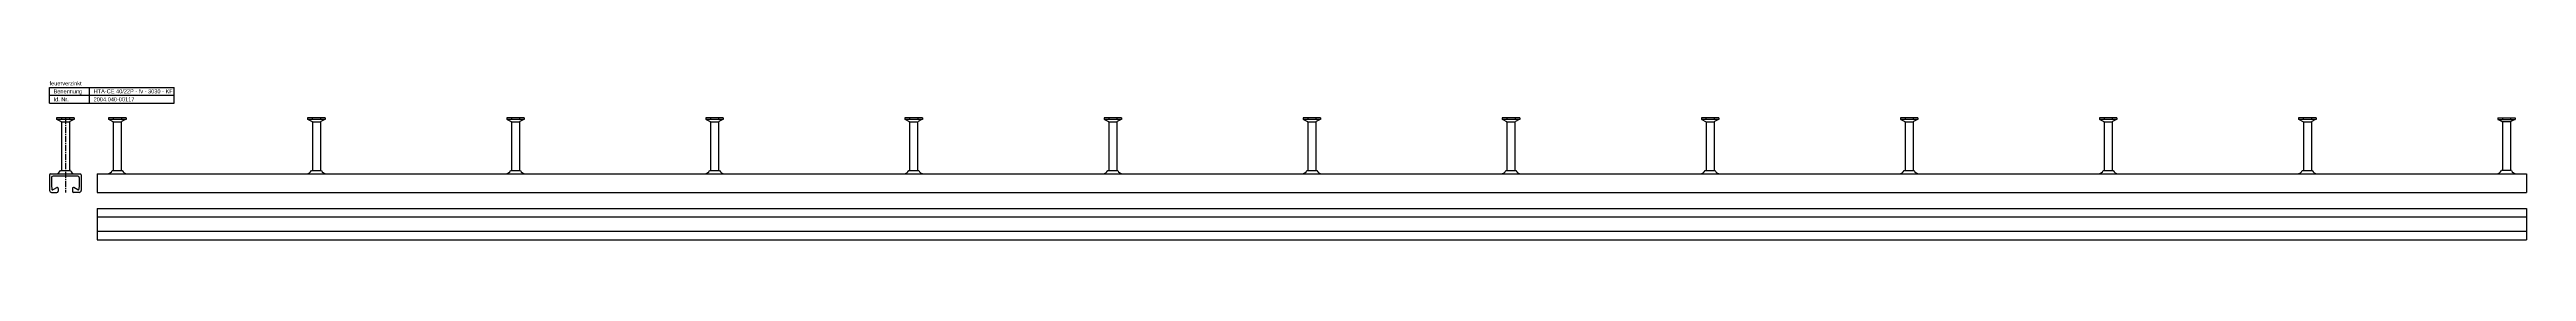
# Model space of a CAD drawing. Header units: millimetres. Extents: x 7205 to 13335, y -2256 to 2742.
# Drawn here: x 7205 to 10295, y -1956 to -1758 of the extents above; entities that cross this region are included whole.
import ezdxf

# ---------------------------------------------------------------- set-up
doc = ezdxf.new("R2010")
doc.units = ezdxf.units.MM
doc.header["$LTSCALE"] = 10
doc.header["$PDMODE"] = 35
doc.linetypes.add('MITTE2', pattern=[1.125, 0.75, -0.125, 0.125, -0.125])
doc.layers.get('DEFPOINTS').update_dxf_attribs({"linetype": 'CONTINUOUS'})
for name, color, linetype in [('ACHSEN', 1, 'MITTE2'), ('HALFEN', 2, 'CONTINUOUS'), ('TEXT3', 3, 'CONTINUOUS')]:
    doc.layers.add(name, color=color, linetype=linetype)
doc.styles.add('ARIAL50', font='arial.ttf', dxfattribs={"height": 5})

msp = doc.modelspace()

# ---------------------------------------------------------------- linework, layer by layer
at = {"layer": 'ACHSEN'}
msp.add_line((7225, -1803.5), (7225, -1896.7), dxfattribs=at)
at = {"layer": 'DEFPOINTS', "color": 0, "linetype": 'ByBlock'}
msp.add_point((7231.3, -1869.5), dxfattribs=at)
msp.add_point((7231.3, -1869.5), dxfattribs=at)
at = {"layer": 'HALFEN'}
for p, q in [((7205.3, -1765.3), (7360.7, -1765.3)), ((7205.3, -1785.3), (7205.3, -1765.3)), ((7205.3, -1775.3), (7360.7, -1775.3)), ((7205.3, -1785.3), (7360.7, -1785.3)), ((7255.3, -1785.3), (7255.3, -1765.3)), ((7360.7, -1785.3), (7360.7, -1765.3)), ((7214.1, -1803.5), (7214.1, -1805.6)), ((7235.9, -1803.5), (7214.1, -1803.5)), ((7235.9, -1805.6), (7214.1, -1805.6)), ((7214.7, -1805.6), (7219.6, -1808.2)), ((7220, -1803.5), (7220, -1805.5)), ((7220, -1808.9), (7220, -1869.5)), ((7220.2, -1808.4), (7229.8, -1808.4)), ((7230, -1808.9), (7230, -1869.5)), ((7230.1, -1803.5), (7230.1, -1805.5)), ((7235.4, -1805.6), (7230.5, -1808.2)), ((7235.9, -1803.5), (7235.9, -1805.6)), ((7278.9, -1803.4), (7278.9, -1805.6)), ((7300.7, -1803.4), (7278.9, -1803.4)), ((7300.7, -1805.6), (7278.9, -1805.6)), ((7279.5, -1805.6), (7284.4, -1808.2)), ((7284.7, -1803.5), (7284.7, -1805.5)), ((7284.8, -1808.9), (7284.8, -1869.5)), ((7285, -1808.4), (7294.5, -1808.4)), ((7294.8, -1808.9), (7294.8, -1869.5)), ((7294.9, -1803.5), (7294.9, -1805.5)), ((7300.1, -1805.6), (7295.2, -1808.2)), ((7300.7, -1803.4), (7300.7, -1805.6)), ((7527.2, -1803.4), (7527.2, -1805.6)), ((7549, -1803.4), (7527.2, -1803.4)), ((7549, -1805.6), (7527.2, -1805.6)), ((7527.8, -1805.6), (7532.7, -1808.2)), ((7533, -1803.5), (7533, -1805.5)), ((7533.1, -1808.9), (7533.1, -1869.5)), ((7533.3, -1808.4), (7542.9, -1808.4)), ((7543.1, -1808.9), (7543.1, -1869.5)), ((7543.2, -1803.5), (7543.2, -1805.5)), ((7548.5, -1805.6), (7543.6, -1808.2)), ((7549, -1803.4), (7549, -1805.6)), ((7775.6, -1803.4), (7775.6, -1805.6)), ((7797.4, -1803.4), (7775.6, -1803.4)), ((7797.4, -1805.6), (7775.6, -1805.6)), ((7776.1, -1805.6), (7781, -1808.2)), ((7781.4, -1803.5), (7781.4, -1805.5)), ((7781.5, -1808.9), (7781.5, -1869.5)), ((7781.6, -1808.4), (7791.2, -1808.4)), ((7791.5, -1803.5), (7791.5, -1805.5)), ((7791.5, -1808.9), (7791.5, -1869.5)), ((7796.8, -1805.6), (7791.9, -1808.2)), ((7797.4, -1803.4), (7797.4, -1805.6)), ((8023.9, -1803.4), (8023.9, -1805.6)), ((8045.7, -1803.4), (8023.9, -1803.4)), ((8045.7, -1805.6), (8023.9, -1805.6)), ((8024.5, -1805.6), (8029.4, -1808.2)), ((8029.7, -1803.5), (8029.7, -1805.5)), ((8029.8, -1808.9), (8029.8, -1869.5)), ((8030, -1808.4), (8039.5, -1808.4)), ((8039.8, -1808.9), (8039.8, -1869.5)), ((8039.9, -1803.5), (8039.9, -1805.5)), ((8045.1, -1805.6), (8040.2, -1808.2)), ((8045.7, -1803.4), (8045.7, -1805.6)), ((8272.2, -1803.4), (8272.2, -1805.6)), ((8294, -1803.4), (8272.2, -1803.4)), ((8294, -1805.6), (8272.2, -1805.6)), ((8272.8, -1805.6), (8277.7, -1808.2)), ((8278, -1803.5), (8278, -1805.5)), ((8278.1, -1808.9), (8278.1, -1869.5)), ((8278.3, -1808.4), (8287.9, -1808.4)), ((8288.1, -1808.9), (8288.1, -1869.5)), ((8288.2, -1803.5), (8288.2, -1805.5)), ((8293.5, -1805.6), (8288.6, -1808.2)), ((8294, -1803.4), (8294, -1805.6)), ((8520.6, -1803.4), (8520.6, -1805.6)), ((8542.4, -1803.4), (8520.6, -1803.4)), ((8542.4, -1805.6), (8520.6, -1805.6)), ((8521.1, -1805.6), (8526, -1808.2)), ((8526.4, -1803.5), (8526.4, -1805.5)), ((8526.5, -1808.9), (8526.5, -1869.5)), ((8526.6, -1808.4), (8536.2, -1808.4)), ((8536.5, -1803.5), (8536.5, -1805.5)), ((8536.5, -1808.9), (8536.5, -1869.5)), ((8541.8, -1805.6), (8536.9, -1808.2)), ((8542.4, -1803.4), (8542.4, -1805.6)), ((8768.9, -1803.4), (8768.9, -1805.6)), ((8790.7, -1803.4), (8768.9, -1803.4)), ((8790.7, -1805.6), (8768.9, -1805.6)), ((8769.5, -1805.6), (8774.4, -1808.2)), ((8774.7, -1803.5), (8774.7, -1805.5)), ((8774.8, -1808.9), (8774.8, -1869.5)), ((8775, -1808.4), (8784.5, -1808.4)), ((8784.8, -1808.9), (8784.8, -1869.5)), ((8784.9, -1803.5), (8784.9, -1805.5)), ((8790.1, -1805.6), (8785.2, -1808.2)), ((8790.7, -1803.4), (8790.7, -1805.6)), ((9017.2, -1803.4), (9017.2, -1805.6)), ((9039, -1803.4), (9017.2, -1803.4)), ((9039, -1805.6), (9017.2, -1805.6)), ((9017.8, -1805.6), (9022.7, -1808.2)), ((9023, -1803.5), (9023, -1805.5)), ((9023.1, -1808.9), (9023.1, -1869.5)), ((9023.3, -1808.4), (9032.9, -1808.4)), ((9033.1, -1808.9), (9033.1, -1869.5)), ((9033.2, -1803.5), (9033.2, -1805.5)), ((9038.5, -1805.6), (9033.6, -1808.2)), ((9039, -1803.4), (9039, -1805.6)), ((9265.6, -1803.4), (9265.6, -1805.6)), ((9287.4, -1803.4), (9265.6, -1803.4)), ((9287.4, -1805.6), (9265.6, -1805.6)), ((9266.1, -1805.6), (9271, -1808.2)), ((9271.4, -1803.5), (9271.4, -1805.5)), ((9271.5, -1808.9), (9271.5, -1869.5)), ((9271.6, -1808.4), (9281.2, -1808.4)), ((9281.5, -1803.5), (9281.5, -1805.5)), ((9281.5, -1808.9), (9281.5, -1869.5)), ((9286.8, -1805.6), (9281.9, -1808.2)), ((9287.4, -1803.4), (9287.4, -1805.6)), ((9513.9, -1803.4), (9513.9, -1805.6)), ((9535.7, -1803.4), (9513.9, -1803.4)), ((9535.7, -1805.6), (9513.9, -1805.6)), ((9514.5, -1805.6), (9519.4, -1808.2)), ((9519.7, -1803.5), (9519.7, -1805.5)), ((9519.8, -1808.9), (9519.8, -1869.5)), ((9520, -1808.4), (9529.5, -1808.4)), ((9529.8, -1808.9), (9529.8, -1869.5)), ((9529.9, -1803.5), (9529.9, -1805.5)), ((9535.1, -1805.6), (9530.2, -1808.2)), ((9535.7, -1803.4), (9535.7, -1805.6)), ((9762.2, -1803.4), (9762.2, -1805.6)), ((9784, -1803.4), (9762.2, -1803.4)), ((9784, -1805.6), (9762.2, -1805.6)), ((9762.8, -1805.6), (9767.7, -1808.2)), ((9768, -1803.5), (9768, -1805.5)), ((9768.1, -1808.9), (9768.1, -1869.5)), ((9768.3, -1808.4), (9777.9, -1808.4)), ((9778.1, -1808.9), (9778.1, -1869.5)), ((9778.2, -1803.5), (9778.2, -1805.5)), ((9783.5, -1805.6), (9778.6, -1808.2)), ((9784, -1803.4), (9784, -1805.6)), ((10010.6, -1803.4), (10010.6, -1805.6)), ((10032.4, -1803.4), (10010.6, -1803.4)), ((10032.4, -1805.6), (10010.6, -1805.6)), ((10011.1, -1805.6), (10016, -1808.2)), ((10016.4, -1803.5), (10016.4, -1805.5)), ((10016.5, -1808.9), (10016.5, -1869.5)), ((10016.6, -1808.4), (10026.2, -1808.4)), ((10026.5, -1803.5), (10026.5, -1805.5)), ((10026.5, -1808.9), (10026.5, -1869.5)), ((10031.8, -1805.6), (10026.9, -1808.2)), ((10032.4, -1803.4), (10032.4, -1805.6)), ((10258.9, -1803.4), (10258.9, -1805.6)), ((10258.9, -1803.4), (10280.7, -1803.4)), ((10258.9, -1805.6), (10280.7, -1805.6)), ((10259.5, -1805.6), (10264.4, -1808.2)), ((10264.7, -1803.5), (10264.7, -1805.5)), ((10264.8, -1808.9), (10264.8, -1869.5)), ((10274.6, -1808.4), (10265, -1808.4)), ((10274.8, -1808.9), (10274.8, -1869.5)), ((10274.9, -1803.5), (10274.9, -1805.5)), ((10280.1, -1805.6), (10275.2, -1808.2)), ((10280.7, -1803.4), (10280.7, -1805.6)), ((7205.3, -1874.7), (7205.3, -1894.2)), ((7206.3, -1873.7), (7243.8, -1873.7)), ((7207.7, -1878.3), (7207.7, -1888.2)), ((7240.4, -1876.3), (7209.7, -1876.3)), ((7218.8, -1869.5), (7231.3, -1869.5)), ((7242.4, -1878.1), (7242.4, -1888.2)), ((7244.8, -1874.7), (7244.8, -1894.2)), ((7264.8, -1873.7), (7264.8, -1896.7)), ((7264.8, -1873.7), (10294.8, -1873.7)), ((7283.5, -1869.5), (7296, -1869.5)), ((7531.9, -1869.5), (7544.4, -1869.5)), ((7780.2, -1869.5), (7792.7, -1869.5)), ((8028.5, -1869.5), (8041, -1869.5)), ((8276.9, -1869.5), (8289.4, -1869.5)), ((8525.2, -1869.5), (8537.7, -1869.5)), ((8773.5, -1869.5), (8786, -1869.5)), ((9021.9, -1869.5), (9034.4, -1869.5)), ((9270.2, -1869.5), (9282.7, -1869.5)), ((9518.5, -1869.5), (9531, -1869.5)), ((9766.9, -1869.5), (9779.4, -1869.5)), ((10015.2, -1869.5), (10027.7, -1869.5)), ((10276, -1869.5), (10263.5, -1869.5)), ((10294.8, -1873.7), (10294.8, -1896.7)), ((7207.7, -1888.2), (7208, -1892.7)), ((7207.8, -1896.7), (7214.5, -1896.7)), ((7214.6, -1890.8), (7209.5, -1893.5)), ((7216, -1891.7), (7216, -1895.2)), ((7234, -1891.7), (7234, -1895.2)), ((7240.6, -1893.5), (7235.5, -1890.8)), ((7242.3, -1896.7), (7235.5, -1896.7)), ((7242.4, -1888.2), (7242, -1892.7)), ((7264.8, -1896.7), (10294.8, -1896.7)), ((7264.8, -1916.7), (7264.8, -1956.2)), ((7264.8, -1916.7), (10294.8, -1916.7)), ((7264.8, -1927.4), (10294.8, -1927.4)), ((7264.8, -1945.4), (10294.8, -1945.4)), ((10294.8, -1916.7), (10294.8, -1956.2)), ((7264.8, -1956.2), (10294.8, -1956.2))]:
    msp.add_line(p, q, dxfattribs=at)
for centre, radius, start, end in [((7219.2, -1808.9), 0.8, 0, 62.3005), ((7230.8, -1808.9), 0.8, 117.6995, 180), ((7284, -1808.9), 0.8, 0, 62.3005), ((7295.6, -1808.9), 0.8, 117.6995, 180), ((7532.3, -1808.9), 0.8, 0, 62.3005), ((7543.9, -1808.9), 0.8, 117.6995, 180), ((7780.7, -1808.9), 0.8, 0, 62.3005), ((7792.3, -1808.9), 0.8, 117.6995, 180), ((8029, -1808.9), 0.8, 0, 62.3005), ((8040.6, -1808.9), 0.8, 117.6995, 180), ((8277.3, -1808.9), 0.8, 0, 62.3005), ((8288.9, -1808.9), 0.8, 117.6995, 180), ((8525.7, -1808.9), 0.8, 0, 62.3005), ((8537.3, -1808.9), 0.8, 117.6995, 180), ((8774, -1808.9), 0.8, 0, 62.3005), ((8785.6, -1808.9), 0.8, 117.6995, 180), ((9022.3, -1808.9), 0.8, 0, 62.3005), ((9033.9, -1808.9), 0.8, 117.6995, 180), ((9270.7, -1808.9), 0.8, 0, 62.3005), ((9282.3, -1808.9), 0.8, 117.6995, 180), ((9519, -1808.9), 0.8, 0, 62.3005), ((9530.6, -1808.9), 0.8, 117.6995, 180), ((9767.3, -1808.9), 0.8, 0, 62.3005), ((9778.9, -1808.9), 0.8, 117.6995, 180), ((10015.7, -1808.9), 0.8, 0, 62.3005), ((10027.3, -1808.9), 0.8, 117.6995, 180), ((10264, -1808.9), 0.8, 0, 62.3005), ((10275.6, -1808.9), 0.8, 117.6995, 180), ((7206.3, -1874.7), 1, 90, 180), ((7209.7, -1878.3), 2, 90, 180), ((7212.6, -1867), 6.7, 270.9954, 338.0812), ((7237.5, -1867), 6.7, 201.9188, 269.0046), ((7240.4, -1878.3), 2, 4.4416, 90), ((7243.8, -1874.7), 1, 0, 90), ((7277.3, -1866.9), 6.7, 270.9954, 338.0812), ((7302.3, -1866.9), 6.7, 201.9188, 269.0046), ((7525.7, -1866.9), 6.7, 270.9954, 338.0812), ((7550.6, -1866.9), 6.7, 201.9188, 269.0046), ((7774, -1866.9), 6.7, 270.9954, 338.0812), ((7798.9, -1866.9), 6.7, 201.9188, 269.0046), ((8022.3, -1866.9), 6.7, 270.9954, 338.0812), ((8047.3, -1866.9), 6.7, 201.9188, 269.0046), ((8270.7, -1866.9), 6.7, 270.9954, 338.0812), ((8295.6, -1866.9), 6.7, 201.9188, 269.0046), ((8519, -1866.9), 6.7, 270.9954, 338.0812), ((8543.9, -1866.9), 6.7, 201.9188, 269.0046), ((8767.3, -1866.9), 6.7, 270.9954, 338.0812), ((8792.3, -1866.9), 6.7, 201.9188, 269.0046), ((9015.7, -1866.9), 6.7, 270.9954, 338.0812), ((9040.6, -1866.9), 6.7, 201.9188, 269.0046), ((9264, -1866.9), 6.7, 270.9954, 338.0812), ((9288.9, -1866.9), 6.7, 201.9188, 269.0046), ((9512.3, -1866.9), 6.7, 270.9954, 338.0812), ((9537.3, -1866.9), 6.7, 201.9188, 269.0046), ((9760.7, -1866.9), 6.7, 270.9954, 338.0812), ((9785.6, -1866.9), 6.7, 201.9188, 269.0046), ((10009, -1866.9), 6.7, 270.9954, 338.0812), ((10033.9, -1866.9), 6.7, 201.9188, 269.0046), ((10257.3, -1866.9), 6.7, 270.9954, 338.0812), ((10282.3, -1866.9), 6.7, 201.9188, 269.0046), ((7207.8, -1894.2), 2.5, 180, 270), ((7209, -1892.6), 1, 184.4163, 298.6582), ((7214.5, -1895.2), 1.5, 270, 0), ((7215, -1891.7), 1, 0, 118.6582), ((7235, -1891.7), 1, 61.3418, 180), ((7235.5, -1895.2), 1.5, 180, 270), ((7241, -1892.6), 1, 241.3418, 355.5837), ((7242.3, -1894.2), 2.5, 270, 0)]:
    msp.add_arc(centre, radius, start, end, dxfattribs=at)
at = {"layer": 'TEXT3'}
for p, q in [((7218.8, -1869.5), (7219.3, -1869.5)), ((7231.3, -1869.5), (7230.8, -1869.5)), ((7283.5, -1869.5), (7284.1, -1869.5)), ((7531.9, -1869.5), (7532.4, -1869.5)), ((7780.2, -1869.5), (7780.7, -1869.5)), ((8028.5, -1869.5), (8029.1, -1869.5)), ((8276.9, -1869.5), (8277.4, -1869.5)), ((8525.2, -1869.5), (8525.7, -1869.5)), ((8773.5, -1869.5), (8774.1, -1869.5)), ((9021.9, -1869.5), (9022.4, -1869.5)), ((9270.2, -1869.5), (9270.7, -1869.5)), ((9518.5, -1869.5), (9519.1, -1869.5)), ((9766.9, -1869.5), (9767.4, -1869.5)), ((10015.2, -1869.5), (10015.7, -1869.5)), ((10276, -1869.5), (10275.5, -1869.5))]:
    msp.add_line(p, q, dxfattribs=at)

# ---------------------------------------------------------------- texts
at = {"layer": 'HALFEN', "style": 'ARIAL50'}
for s, p in [('feuerverzinkt', (7205.3, -1762.8)), ('Benennung', (7210.3, -1772.8)), ('Id. Nr.', (7210.3, -1782.8)), ('2004.040-00117', (7260.3, -1782.8)), ('HTA-CE 40/22P - fv - 3030 - KF', (7260.3, -1772.8))]:
    msp.add_text(s, height=5, dxfattribs=at).set_placement(p)

doc.saveas('drawing.dxf')
